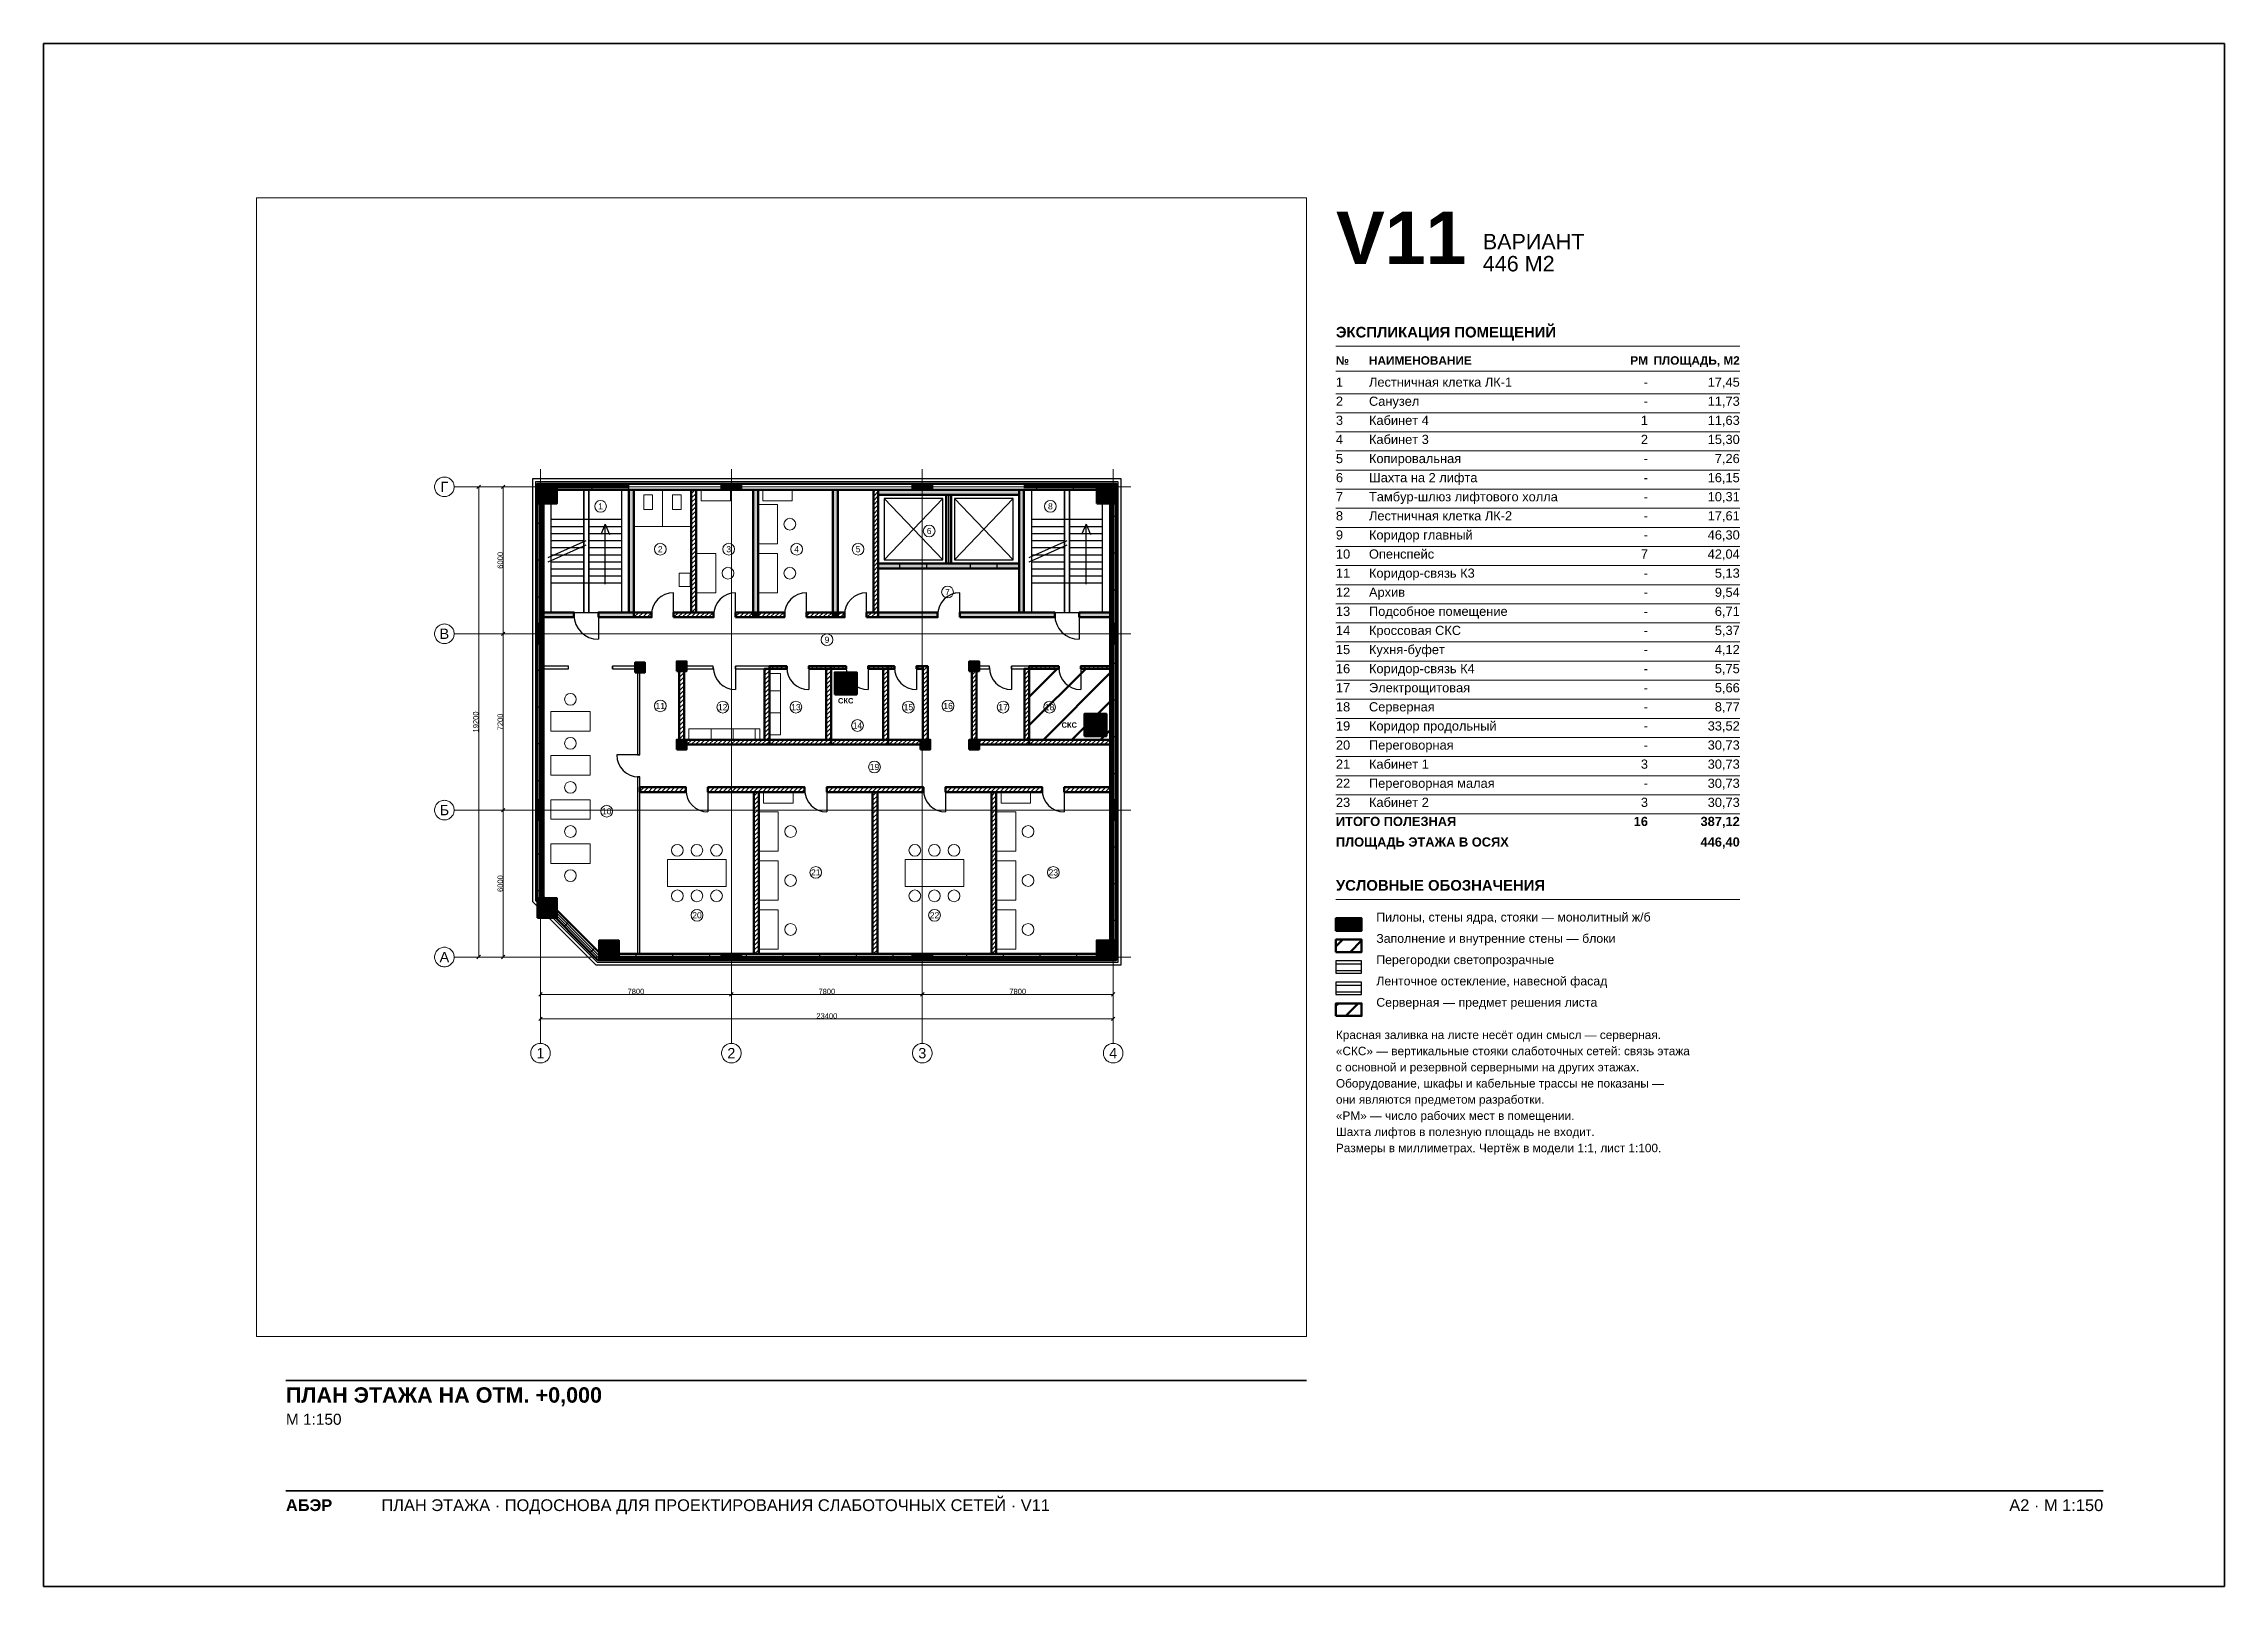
# Paper-space layout 'A2-1-100' of a CAD drawing. Header units: millimetres. Extents: x 0 to 594, y 0 to 420.
# The model-space entities are those that its viewports show. They can reach past a viewport. Long polylines and large blocks are cut down to what shows.
import ezdxf
from ezdxf.enums import TextEntityAlignment as Align

# ---------------------------------------------------------------- set-up
doc = ezdxf.new("R2010")
doc.units = ezdxf.units.MM
doc.linetypes.add('CENTER2', pattern=[2.541, 1.587, -0.318, 0.318, -0.318])
for name, color, linetype, lineweight in [('A-ANNO-LEGEND', 7, 'CONTINUOUS', 18), ('A-ANNO-NOTES', 8, 'CONTINUOUS', 13), ('A-ANNO-ROOM', 7, 'CONTINUOUS', 18), ('A-ANNO-TABLE', 7, 'CONTINUOUS', 18), ('A-DIMS', 8, 'CONTINUOUS', 13), ('A-DOOR', 3, 'CONTINUOUS', 25), ('A-ELEV', 7, 'CONTINUOUS', 25), ('A-FACADE-PANEL', 8, 'CONTINUOUS', 25), ('A-FURN', 8, 'CONTINUOUS', 18), ('A-GLAZ-RIBBON', 5, 'CONTINUOUS', 25), ('A-GRID', 8, 'CENTER2', 13), ('A-HATCH', 9, 'CONTINUOUS', 9), ('A-OUTLINE', 7, 'CONTINUOUS', 50), ('A-SANI', 8, 'CONTINUOUS', 18), ('A-STAIR', 7, 'CONTINUOUS', 25), ('A-TITLE', 7, 'CONTINUOUS', 35), ('A-VIEWPORT', 8, 'CONTINUOUS', 9), ('A-WALL-BLOCK', 9, 'CONTINUOUS', 50), ('A-WALL-GLASS', 4, 'CONTINUOUS', 25), ('A-WALL-RC', 7, 'CONTINUOUS', 50), ('E-SCS-RISER', 1, 'CONTINUOUS', 50), ('E-SERVER-ROOM', 1, 'CONTINUOUS', 50)]:
    doc.layers.add(name, color=color, linetype=linetype, lineweight=lineweight)
doc.styles.add('Arial', font='arial.ttf')
doc.styles.add('Arial-Bold', font='arialbd.ttf')
doc.styles.get("Standard").update_dxf_attribs({"font": 'arial.ttf'})

psp = doc.layouts.new('A2-1-100')

# ---------------------------------------------------------------- texts
at = {"layer": 'A-ANNO-LEGEND'}
for s, height, style, p in [('УСЛОВНЫЕ ОБОЗНАЧЕНИЯ', 2.9, 'Arial-Bold', (352, 189.4)), ('Пилоны, стены ядра, стояки — монолитный ж/б', 2.4, 'Arial', (363, 181)), ('Заполнение и внутренние стены — блоки', 2.4, 'Arial', (363, 175.2)), ('Перегородки светопрозрачные', 2.4, 'Arial', (363, 169.4)), ('Ленточное остекление, навесной фасад', 2.4, 'Arial', (363, 163.6)), ('Серверная — предмет решения листа', 2.4, 'Arial', (363, 157.8))]:
    psp.add_text(s, height=height, dxfattribs=dict(at, style=style)).set_placement(p)
at = {"layer": 'A-ANNO-NOTES', "style": 'Arial'}
for s, p in [('Красная заливка на листе несёт один смысл — серверная.', (352, 149)), ('«СКС» — вертикальные стояки слаботочных сетей: связь этажа', (352, 144.6)), ('с основной и резервной серверными на других этажах.', (352, 140.2)), ('Оборудование, шкафы и кабельные трассы не показаны —', (352, 135.8)), ('они являются предметом разработки.', (352, 131.4)), ('«РМ» — число рабочих мест в помещении.', (352, 127)), ('Шахта лифтов в полезную площадь не входит.', (352, 122.6)), ('Размеры в миллиметрах. Чертёж в модели 1:1, лист 1:100.', (352, 118.2))]:
    psp.add_text(s, height=2.3, dxfattribs=at).set_placement(p)
at = {"layer": 'A-ANNO-TABLE'}
for s, height, style, p in [('ЭКСПЛИКАЦИЯ ПОМЕЩЕНИЙ', 2.9, 'Arial-Bold', (352, 340)), ('№', 2.3, 'Arial-Bold', (352, 332.6)), ('НАИМЕНОВАНИЕ', 2.3, 'Arial-Bold', (361, 332.6)), ('1', 2.5, 'Arial', (352, 326.6)), ('Лестничная клетка ЛК-1', 2.5, 'Arial', (361, 326.6)), ('2', 2.5, 'Arial', (352, 321.4)), ('Санузел', 2.5, 'Arial', (361, 321.4)), ('3', 2.5, 'Arial', (352, 316.2)), ('Кабинет 4', 2.5, 'Arial', (361, 316.2)), ('4', 2.5, 'Arial', (352, 311)), ('Кабинет 3', 2.5, 'Arial', (361, 311)), ('5', 2.5, 'Arial', (352, 305.8)), ('6', 2.5, 'Arial', (352, 300.6)), ('Копировальная', 2.5, 'Arial', (361, 305.8)), ('Шахта на 2 лифта', 2.5, 'Arial', (361, 300.6)), ('7', 2.5, 'Arial', (352, 295.4)), ('Тамбур-шлюз лифтового холла', 2.5, 'Arial', (361, 295.4)), ('8', 2.5, 'Arial', (352, 290.2)), ('Лестничная клетка ЛК-2', 2.5, 'Arial', (361, 290.2)), ('9', 2.5, 'Arial', (352, 285)), ('Коридор главный', 2.5, 'Arial', (361, 285)), ('10', 2.5, 'Arial', (352, 279.8)), ('Опенспейс', 2.5, 'Arial', (361, 279.8)), ('11', 2.5, 'Arial', (352, 274.6)), ('Коридор-связь К3', 2.5, 'Arial', (361, 274.6)), ('12', 2.5, 'Arial', (352, 269.4)), ('Архив', 2.5, 'Arial', (361, 269.4)), ('13', 2.5, 'Arial', (352, 264.2)), ('14', 2.5, 'Arial', (352, 259)), ('Подсобное помещение', 2.5, 'Arial', (361, 264.2)), ('Кроссовая СКС', 2.5, 'Arial', (361, 259)), ('15', 2.5, 'Arial', (352, 253.8)), ('Кухня-буфет', 2.5, 'Arial', (361, 253.8)), ('16', 2.5, 'Arial', (352, 248.6)), ('Коридор-связь К4', 2.5, 'Arial', (361, 248.6)), ('17', 2.5, 'Arial', (352, 243.4)), ('Электрощитовая', 2.5, 'Arial', (361, 243.4)), ('18', 2.5, 'Arial', (352, 238.2)), ('Серверная', 2.5, 'Arial', (361, 238.2)), ('19', 2.5, 'Arial', (352, 233)), ('Коридор продольный', 2.5, 'Arial', (361, 233)), ('20', 2.5, 'Arial', (352, 227.8)), ('Переговорная', 2.5, 'Arial', (361, 227.8)), ('21', 2.5, 'Arial', (352, 222.6)), ('22', 2.5, 'Arial', (352, 217.4)), ('Переговорная малая', 2.5, 'Arial', (361, 217.4)), ('Кабинет 1', 2.5, 'Arial', (361, 222.6)), ('23', 2.5, 'Arial', (352, 212.2)), ('Кабинет 2', 2.5, 'Arial', (361, 212.2)), ('ИТОГО ПОЛЕЗНАЯ', 2.5, 'Arial-Bold', (352, 207)), ('ПЛОЩАДЬ ЭТАЖА В ОСЯХ', 2.5, 'Arial-Bold', (352, 201.4))]:
    psp.add_text(s, height=height, dxfattribs=dict(at, style=style)).set_placement(p)
for s, height, style, p in [('РМ', 2.3, 'Arial-Bold', (437, 332.6)), ('ПЛОЩАДЬ, М2', 2.3, 'Arial-Bold', (462, 332.6)), ('-', 2.5, 'Arial', (437, 326.6)), ('17,45', 2.5, 'Arial', (462, 326.6)), ('-', 2.5, 'Arial', (437, 321.4)), ('11,73', 2.5, 'Arial', (462, 321.4)), ('1', 2.5, 'Arial', (437, 316.2)), ('11,63', 2.5, 'Arial', (462, 316.2)), ('2', 2.5, 'Arial', (437, 311)), ('15,30', 2.5, 'Arial', (462, 311)), ('-', 2.5, 'Arial', (437, 305.8)), ('16,15', 2.5, 'Arial', (462, 300.6)), ('7,26', 2.5, 'Arial', (462, 305.8)), ('-', 2.5, 'Arial', (437, 300.6)), ('10,31', 2.5, 'Arial', (462, 295.4)), ('-', 2.5, 'Arial', (437, 295.4)), ('-', 2.5, 'Arial', (437, 290.2)), ('17,61', 2.5, 'Arial', (462, 290.2)), ('-', 2.5, 'Arial', (437, 285)), ('46,30', 2.5, 'Arial', (462, 285)), ('7', 2.5, 'Arial', (437, 279.8)), ('42,04', 2.5, 'Arial', (462, 279.8)), ('-', 2.5, 'Arial', (437, 274.6)), ('5,13', 2.5, 'Arial', (462, 274.6)), ('-', 2.5, 'Arial', (437, 269.4)), ('9,54', 2.5, 'Arial', (462, 269.4)), ('-', 2.5, 'Arial', (437, 264.2)), ('5,37', 2.5, 'Arial', (462, 259)), ('6,71', 2.5, 'Arial', (462, 264.2)), ('-', 2.5, 'Arial', (437, 259)), ('4,12', 2.5, 'Arial', (462, 253.8)), ('-', 2.5, 'Arial', (437, 253.8)), ('-', 2.5, 'Arial', (437, 248.6)), ('5,75', 2.5, 'Arial', (462, 248.6)), ('-', 2.5, 'Arial', (437, 243.4)), ('5,66', 2.5, 'Arial', (462, 243.4)), ('-', 2.5, 'Arial', (437, 238.2)), ('8,77', 2.5, 'Arial', (462, 238.2)), ('-', 2.5, 'Arial', (437, 233)), ('33,52', 2.5, 'Arial', (462, 233)), ('-', 2.5, 'Arial', (437, 227.8)), ('30,73', 2.5, 'Arial', (462, 227.8)), ('3', 2.5, 'Arial', (437, 222.6)), ('30,73', 2.5, 'Arial', (462, 222.6)), ('30,73', 2.5, 'Arial', (462, 217.4)), ('3', 2.5, 'Arial', (437, 212.2)), ('-', 2.5, 'Arial', (437, 217.4)), ('30,73', 2.5, 'Arial', (462, 212.2)), ('16', 2.5, 'Arial-Bold', (437, 207)), ('387,12', 2.5, 'Arial-Bold', (462, 207)), ('446,40', 2.5, 'Arial-Bold', (462, 201.4))]:
    psp.add_text(s, height=height, dxfattribs=dict(at, style=style)).set_placement(p, align=Align.RIGHT)
at = {"layer": 'A-TITLE'}
for s, height, style, p in [('V11', 14.3, 'Arial-Bold', (352, 360)), ('ВАРИАНТ', 4.2, 'Arial', (392, 364)), ('446 М2', 4.2, 'Arial', (392, 358)), ('ПЛАН ЭТАЖА НА ОТМ. +0,000', 4.2, 'Arial-Bold', (66, 50)), ('М 1:150', 3, 'Arial', (66, 44)), ('ПЛАН ЭТАЖА · ПОДОСНОВА ДЛЯ ПРОЕКТИРОВАНИЯ СЛАБОТОЧНЫХ СЕТЕЙ · V11', 3.2, 'Arial', (92, 20.5)), ('АБЭР', 3.2, 'Arial-Bold', (66, 20.5))]:
    psp.add_text(s, height=height, dxfattribs=dict(at, style=style)).set_placement(p)
at = {"layer": 'A-TITLE', "style": 'Arial'}
psp.add_text('A2 · М 1:150', height=3.2, dxfattribs=at).set_placement((561, 20.5), align=Align.RIGHT)

msp = doc.modelspace()

# ---------------------------------------------------------------- texts
at = {"layer": 'A-ANNO-ROOM'}
for s, p in [('1', (2455, 18405)), ('8', (20834, 18405)), ('6', (15881, 17397)), ('2', (4895, 16655)), ('3', (7692, 16655)), ('4', (10468, 16655)), ('5', (12978, 16655)), ('7', (16631, 14905)), ('9', (11705, 12955)), ('11', (4896, 10255)), ('12', (7448, 10205)), ('13', (10437, 10205)), ('15', (15033, 10205)), ('16', (16653, 10255)), ('17', (18901, 10205)), ('18', (20801, 10205)), ('14', (12952, 9455)), ('19', (13646, 7760)), ('10', (2705, 5955)), ('21', (11248, 3455)), ('23', (20952, 3455)), ('20', (6396, 1705)), ('22', (16100, 1705))]:
    msp.add_text(s, height=250, dxfattribs=at).set_placement(p, align=Align.MIDDLE_CENTER)
at = {"layer": 'A-DIMS'}
for s, p in [('6000', (-1645, 16200)), ('19200', (-2645, 9600)), ('7200', (-1645, 9600)), ('6000', (-1645, 3000))]:
    msp.add_text(s, height=220, rotation=90, dxfattribs=at).set_placement(p, align=Align.MIDDLE_CENTER)
for s, p in [('7800', (3900, -1405)), ('7800', (11700, -1405)), ('7800', (19500, -1405)), ('23400', (11700, -2405))]:
    msp.add_text(s, height=220, dxfattribs=at).set_placement(p, align=Align.MIDDLE_CENTER)
at = {"layer": 'A-GRID'}
for s, p in [('Г', (-3925, 19200)), ('В', (-3925, 13200)), ('Б', (-3925, 6000)), ('А', (-3925, 0)), ('1', (0, -3925)), ('2', (7800, -3925)), ('3', (15600, -3925)), ('4', (23400, -3925))]:
    msp.add_text(s, height=420, dxfattribs=at).set_placement(p, align=Align.MIDDLE_CENTER)
at = {"layer": 'E-SCS-RISER', "style": 'Arial-Bold'}
for p in [(12472, 10465), (21605, 9475)]:
    msp.add_text('СКС', height=220, dxfattribs=at).set_placement(p, align=Align.MIDDLE_CENTER)

# ---------------------------------------------------------------- hatches: boundary and pattern name
at = {"layer": 'A-HATCH'}
h = msp.add_hatch(dxfattribs=at)
h.set_pattern_fill('ANSI31', scale=40)
h.paths.add_polyline_path([(6162, 14075), (6362, 14075), (6362, 19075), (6362, 19075), (6162, 19075), (6162, 19075)])
h = msp.add_hatch(dxfattribs=at)
h.set_pattern_fill('ANSI31', scale=40)
h.paths.add_polyline_path([(13601, 14075), (13801, 14075), (13801, 19075), (13801, 19075), (13601, 19075), (13601, 19075)])
h = msp.add_hatch(dxfattribs=at)
h.set_pattern_fill('ANSI31', scale=40)
h.paths.add_polyline_path([(3815, 13875), (4538, 13875), (4538, 14075), (3815, 14075)])
h = msp.add_hatch(dxfattribs=at)
h.set_pattern_fill('ANSI31', scale=40)
h.paths.add_polyline_path([(5438, 13875), (7075, 13875), (7075, 14075), (5438, 14075)])
h = msp.add_hatch(dxfattribs=at)
h.set_pattern_fill('ANSI31', scale=40)
h.paths.add_polyline_path([(7975, 13875), (8688, 13875), (8688, 14075), (7975, 14075)])
h = msp.add_hatch(dxfattribs=at)
h.set_pattern_fill('ANSI31', scale=40)
h.paths.add_polyline_path([(8888, 13875), (9968, 13875), (9968, 14075), (8888, 14075)])
h = msp.add_hatch(dxfattribs=at)
h.set_pattern_fill('ANSI31', scale=40)
h.paths.add_polyline_path([(10868, 13875), (11948, 13875), (11948, 14075), (10868, 14075)])
h = msp.add_hatch(dxfattribs=at)
h.set_pattern_fill('ANSI31', scale=40)
h.paths.add_polyline_path([(12148, 13875), (12424, 13875), (12424, 14075), (12148, 14075)])
h = msp.add_hatch(dxfattribs=at)
h.set_pattern_fill('ANSI31', scale=40)
h.paths.add_polyline_path([(13324, 13875), (13801, 13875), (13801, 14075), (13324, 14075)])
h = msp.add_hatch(dxfattribs=at)
h.set_pattern_fill('ANSI31', scale=40)
h.paths.add_polyline_path([(3966, 11775), (4066, 11775), (4066, 11875), (3966, 11875)])
h = msp.add_hatch(dxfattribs=at)
h.set_pattern_fill('ANSI31', scale=40)
h.paths.add_polyline_path([(5668, 8675), (5868, 8675), (5868, 11875), (5668, 11875)])
h = msp.add_hatch(dxfattribs=at)
h.set_pattern_fill('ANSI31', scale=40)
h.paths.add_polyline_path([(9157, 8875), (9357, 8875), (9357, 11775), (9157, 11775)])
h = msp.add_hatch(dxfattribs=at)
h.set_pattern_fill('ANSI31', scale=40)
h.paths.add_polyline_path([(9357, 11775), (10064, 11775), (10064, 11875), (9357, 11875)])
h = msp.add_hatch(dxfattribs=at)
h.set_pattern_fill('ANSI31', scale=40)
h.paths.add_polyline_path([(10964, 11775), (11872, 11775), (11872, 11875), (10964, 11875)])
h = msp.add_hatch(dxfattribs=at)
h.set_pattern_fill('ANSI31', scale=40)
h.paths.add_polyline_path([(11672, 8875), (11872, 8875), (11872, 11775), (11672, 11775)])
h = msp.add_hatch(dxfattribs=at)
h.set_pattern_fill('ANSI31', scale=40)
h.paths.add_polyline_path([(11872, 11775), (12488, 11775), (12488, 11875), (11872, 11875)])
h = msp.add_hatch(dxfattribs=at)
h.set_pattern_fill('ANSI31', scale=40)
h.paths.add_polyline_path([(13388, 11775), (14203, 11775), (14203, 11875), (13388, 11875)])
h = msp.add_hatch(dxfattribs=at)
h.set_pattern_fill('ANSI31', scale=40)
h.paths.add_polyline_path([(14003, 8875), (14203, 8875), (14203, 11775), (14003, 11775)])
h = msp.add_hatch(dxfattribs=at)
h.set_pattern_fill('ANSI31', scale=40)
h.paths.add_polyline_path([(14203, 11775), (14463, 11775), (14463, 11875), (14203, 11875)])
h = msp.add_hatch(dxfattribs=at)
h.set_pattern_fill('ANSI31', scale=40)
h.paths.add_polyline_path([(15363, 11775), (15623, 11775), (15623, 11875), (15363, 11875)])
h = msp.add_hatch(dxfattribs=at)
h.set_pattern_fill('ANSI31', scale=40)
h.paths.add_polyline_path([(15623, 8675), (15823, 8675), (15823, 11875), (15623, 11875)])
h = msp.add_hatch(dxfattribs=at)
h.set_pattern_fill('ANSI31', scale=40)
h.paths.add_polyline_path([(17621, 8675), (17821, 8675), (17821, 11875), (17621, 11875)])
h = msp.add_hatch(dxfattribs=at)
h.set_pattern_fill('ANSI31', scale=40)
h.paths.add_polyline_path([(19771, 8875), (19971, 8875), (19971, 11775), (19771, 11775)])
h = msp.add_hatch(dxfattribs=at)
h.set_pattern_fill('ANSI31', scale=40)
h.paths.add_polyline_path([(19971, 11775), (21173, 11775), (21173, 11875), (19971, 11875)])
h = msp.add_hatch(dxfattribs=at)
h.set_pattern_fill('ANSI31', scale=40)
h.paths.add_polyline_path([(22073, 11775), (23275, 11775), (23275, 11775), (23275, 11875), (23275, 11875), (22073, 11875)])
h = msp.add_hatch(dxfattribs=at)
h.set_pattern_fill('ANSI31', scale=40)
h.paths.add_polyline_path([(5868, 8675), (9357, 8675), (9357, 8875), (5868, 8875)])
h = msp.add_hatch(dxfattribs=at)
h.set_pattern_fill('ANSI31', scale=40)
h.paths.add_polyline_path([(9357, 8675), (11872, 8675), (11872, 8875), (9357, 8875)])
h = msp.add_hatch(dxfattribs=at)
h.set_pattern_fill('ANSI31', scale=40)
h.paths.add_polyline_path([(11872, 8675), (14203, 8675), (14203, 8875), (11872, 8875)])
h = msp.add_hatch(dxfattribs=at)
h.set_pattern_fill('ANSI31', scale=40)
h.paths.add_polyline_path([(14203, 8675), (15623, 8675), (15623, 8875), (14203, 8875)])
h = msp.add_hatch(dxfattribs=at)
h.set_pattern_fill('ANSI31', scale=40)
h.paths.add_polyline_path([(17821, 8675), (19971, 8675), (19971, 8875), (17821, 8875)])
h = msp.add_hatch(dxfattribs=at)
h.set_pattern_fill('ANSI31', scale=40)
h.paths.add_polyline_path([(19971, 8675), (23275, 8675), (23275, 8675), (23275, 8875), (23275, 8875), (19971, 8875)])
h = msp.add_hatch(dxfattribs=at)
h.set_pattern_fill('ANSI31', scale=40)
h.paths.add_polyline_path([(4066, 6730), (5942, 6730), (5942, 6930), (4066, 6930)])
h = msp.add_hatch(dxfattribs=at)
h.set_pattern_fill('ANSI31', scale=40)
h.paths.add_polyline_path([(6842, 6730), (10794, 6730), (10794, 6930), (6842, 6930)])
h = msp.add_hatch(dxfattribs=at)
h.set_pattern_fill('ANSI31', scale=40)
h.paths.add_polyline_path([(8718, 125), (8918, 125), (8918, 125), (8918, 6730), (8718, 6730), (8718, 125)])
h = msp.add_hatch(dxfattribs=at)
h.set_pattern_fill('ANSI31', scale=40)
h.paths.add_polyline_path([(11694, 6730), (15646, 6730), (15646, 6930), (11694, 6930)])
h = msp.add_hatch(dxfattribs=at)
h.set_pattern_fill('ANSI31', scale=40)
h.paths.add_polyline_path([(13570, 125), (13770, 125), (13770, 125), (13770, 6730), (13570, 6730), (13570, 125)])
h = msp.add_hatch(dxfattribs=at)
h.set_pattern_fill('ANSI31', scale=40)
h.paths.add_polyline_path([(16546, 6730), (20498, 6730), (20498, 6930), (16546, 6930)])
h = msp.add_hatch(dxfattribs=at)
h.set_pattern_fill('ANSI31', scale=40)
h.paths.add_polyline_path([(18422, 125), (18622, 125), (18622, 125), (18622, 6730), (18422, 6730), (18422, 125)])
h = msp.add_hatch(dxfattribs=at)
h.set_pattern_fill('ANSI31', scale=40)
h.paths.add_polyline_path([(21398, 6730), (23275, 6730), (23275, 6730), (23275, 6930), (23275, 6930), (21398, 6930)])
at = {"layer": 'A-WALL-RC'}
h = msp.add_hatch(color=7, dxfattribs=at)
h.dxf.hatch_style = 1
h.paths.add_polyline_path([(-125, 18525), (675, 18525), (675, 19325), (-125, 19325)])
h = msp.add_hatch(color=7, dxfattribs=at)
h.dxf.hatch_style = 1
h.paths.add_polyline_path([(3615, 14075), (3815, 14075), (3815, 19075), (3815, 19075), (3615, 19075), (3615, 19075)])
h = msp.add_hatch(color=7, dxfattribs=at)
h.dxf.hatch_style = 1
h.paths.add_polyline_path([(7400, 19075), (8200, 19075), (8200, 19325), (7400, 19325)])
h = msp.add_hatch(color=7, dxfattribs=at)
h.dxf.hatch_style = 1
h.paths.add_polyline_path([(8688, 14075), (8888, 14075), (8888, 19075), (8888, 19075), (8688, 19075), (8688, 19075)])
h = msp.add_hatch(color=7, dxfattribs=at)
h.dxf.hatch_style = 1
h.paths.add_polyline_path([(11948, 14075), (12148, 14075), (12148, 19075), (12148, 19075), (11948, 19075), (11948, 19075)])
h = msp.add_hatch(color=7, dxfattribs=at)
h.dxf.hatch_style = 1
h.paths.add_polyline_path([(13801, 18875), (19554, 18875), (19554, 19075), (19554, 19075), (13801, 19075), (13801, 19075)])
h = msp.add_hatch(color=7, dxfattribs=at)
h.dxf.hatch_style = 1
h.paths.add_polyline_path([(15200, 19075), (16000, 19075), (16000, 19325), (15200, 19325)])
h = msp.add_hatch(color=7, dxfattribs=at)
h.dxf.hatch_style = 1
h.paths.add_polyline_path([(16577, 16067), (16777, 16067), (16777, 18875), (16577, 18875)])
h = msp.add_hatch(color=7, dxfattribs=at)
h.dxf.hatch_style = 1
h.paths.add_polyline_path([(19554, 14075), (19754, 14075), (19754, 19075), (19754, 19075), (19554, 19075), (19554, 19075)])
h = msp.add_hatch(color=7, dxfattribs=at)
h.dxf.hatch_style = 1
h.paths.add_polyline_path([(22725, 18525), (23525, 18525), (23525, 19325), (22725, 19325)])
h = msp.add_hatch(color=7, dxfattribs=at)
h.dxf.hatch_style = 1
h.paths.add_polyline_path([(13801, 15867), (19554, 15867), (19554, 16067), (13801, 16067)])
h = msp.add_hatch(color=7, dxfattribs=at)
h.dxf.hatch_style = 1
h.paths.add_polyline_path([(-125, 12800), (125, 12800), (125, 13600), (-125, 13600)])
h = msp.add_hatch(color=7, dxfattribs=at)
h.dxf.hatch_style = 1
h.paths.add_polyline_path([(125, 13875), (125, 13875), (1370, 13875), (1370, 14075), (125, 14075), (125, 14075)])
h = msp.add_hatch(color=7, dxfattribs=at)
h.dxf.hatch_style = 1
h.paths.add_polyline_path([(2370, 13875), (3815, 13875), (3815, 14075), (2370, 14075)])
h = msp.add_hatch(color=7, dxfattribs=at)
h.dxf.hatch_style = 1
h.paths.add_polyline_path([(8688, 13875), (8888, 13875), (8888, 14075), (8688, 14075)])
h = msp.add_hatch(color=7, dxfattribs=at)
h.dxf.hatch_style = 1
h.paths.add_polyline_path([(11948, 13875), (12148, 13875), (12148, 14075), (11948, 14075)])
h = msp.add_hatch(color=7, dxfattribs=at)
h.dxf.hatch_style = 1
h.paths.add_polyline_path([(13801, 13875), (16228, 13875), (16228, 14075), (13801, 14075)])
h = msp.add_hatch(color=7, dxfattribs=at)
h.dxf.hatch_style = 1
h.paths.add_polyline_path([(17128, 13875), (21014, 13875), (21014, 14075), (17128, 14075)])
h = msp.add_hatch(color=7, dxfattribs=at)
h.dxf.hatch_style = 1
h.paths.add_polyline_path([(22014, 13875), (23275, 13875), (23275, 13875), (23275, 14075), (23275, 14075), (22014, 14075)])
h = msp.add_hatch(color=7, dxfattribs=at)
h.dxf.hatch_style = 1
h.paths.add_polyline_path([(23275, 12800), (23525, 12800), (23525, 13600), (23275, 13600)])
h = msp.add_hatch(color=7, dxfattribs=at)
h.dxf.hatch_style = 1
h.paths.add_polyline_path([(3866, 11625), (4266, 11625), (4266, 12025), (3866, 12025)])
h = msp.add_hatch(color=7, dxfattribs=at)
h.dxf.hatch_style = 1
h.paths.add_polyline_path([(5568, 11675), (5968, 11675), (5968, 12075), (5568, 12075)])
h = msp.add_hatch(color=7, dxfattribs=at)
h.dxf.hatch_style = 1
h.paths.add_polyline_path([(17521, 11675), (17921, 11675), (17921, 12075), (17521, 12075)])
h = msp.add_hatch(color=7, dxfattribs=at)
h.dxf.hatch_style = 1
h.paths.add_polyline_path([(5568, 8475), (5968, 8475), (5968, 8875), (5568, 8875)])
h = msp.add_hatch(color=7, dxfattribs=at)
h.dxf.hatch_style = 1
h.paths.add_polyline_path([(15523, 8475), (15923, 8475), (15923, 8875), (15523, 8875)])
h = msp.add_hatch(color=7, dxfattribs=at)
h.dxf.hatch_style = 1
h.paths.add_polyline_path([(17521, 8475), (17921, 8475), (17921, 8875), (17521, 8875)])
h = msp.add_hatch(color=7, dxfattribs=at)
h.dxf.hatch_style = 1
h.paths.add_polyline_path([(-125, 5600), (125, 5600), (125, 6400), (-125, 6400)])
h = msp.add_hatch(color=7, dxfattribs=at)
h.dxf.hatch_style = 1
h.paths.add_polyline_path([(23275, 5600), (23525, 5600), (23525, 6400), (23275, 6400)])
h = msp.add_hatch(color=7, dxfattribs=at)
h.dxf.hatch_style = 1
h.paths.add_polyline_path([(-125, 1600), (675, 1600), (675, 2400), (-125, 2400)])
h = msp.add_hatch(color=7, dxfattribs=at)
h.dxf.hatch_style = 1
h.paths.add_polyline_path([(2400, -125), (3200, -125), (3200, 675), (2400, 675)])
h = msp.add_hatch(color=7, dxfattribs=at)
h.dxf.hatch_style = 1
h.paths.add_polyline_path([(7400, -125), (8200, -125), (8200, 125), (7400, 125)])
h = msp.add_hatch(color=7, dxfattribs=at)
h.dxf.hatch_style = 1
h.paths.add_polyline_path([(15200, -125), (16000, -125), (16000, 125), (15200, 125)])
h = msp.add_hatch(color=7, dxfattribs=at)
h.dxf.hatch_style = 1
h.paths.add_polyline_path([(22725, -125), (23525, -125), (23525, 675), (22725, 675)])
at = {"layer": 'E-SCS-RISER'}
h = msp.add_hatch(color=7, dxfattribs=at)
h.dxf.hatch_style = 1
h.paths.add_polyline_path([(12022, 10725), (12922, 10725), (12922, 11625), (12022, 11625)])
h = msp.add_hatch(color=7, dxfattribs=at)
h.dxf.hatch_style = 1
h.paths.add_polyline_path([(22225, 9025), (23125, 9025), (23125, 9925), (22225, 9925)])
at = {"layer": 'E-SERVER-ROOM'}
h = msp.add_hatch(dxfattribs=at)
h.set_pattern_fill('ANSI31', scale=260)
h.paths.add_polyline_path([(19971, 8875), (23275, 8875), (23275, 11775), (19971, 11775)])

# ---------------------------------------------------------------- linework, layer by layer
at = {"layer": 'A-ANNO-ROOM'}
for centre in [(2455, 18405), (20834, 18405), (15881, 17397), (4895, 16655), (7692, 16655), (10468, 16655), (12978, 16655), (16631, 14905), (11705, 12955), (4896, 10255), (7448, 10205), (10437, 10205), (15033, 10205), (16653, 10255), (18901, 10205), (20801, 10205), (12952, 9455), (13646, 7760), (2705, 5955), (11248, 3455), (20952, 3455), (6396, 1705), (16100, 1705)]:
    msp.add_circle(centre, 240, dxfattribs=at)
at = {"layer": 'A-DIMS'}
for p, q in [((-2596, 19129), (-2454, 19271)), ((-2525, 0), (-2525, 19200)), ((-1596, 19129), (-1454, 19271)), ((-1525, 13200), (-1525, 19200)), ((-1596, 13129), (-1454, 13271)), ((-1596, 13129), (-1454, 13271)), ((-1525, 6000), (-1525, 13200)), ((-1596, 5929), (-1454, 6071)), ((-1596, 5929), (-1454, 6071)), ((-1525, 0), (-1525, 6000)), ((-2596, -71), (-2454, 71)), ((-1596, -71), (-1454, 71)), ((-71, -1596), (71, -1454)), ((0, -1525), (7800, -1525)), ((7729, -1596), (7871, -1454)), ((7729, -1596), (7871, -1454)), ((7800, -1525), (15600, -1525)), ((15529, -1596), (15671, -1454)), ((15529, -1596), (15671, -1454)), ((15600, -1525), (23400, -1525)), ((23329, -1596), (23471, -1454)), ((-71, -2596), (71, -2454)), ((0, -2525), (23400, -2525)), ((23329, -2596), (23471, -2454))]:
    msp.add_line(p, q, dxfattribs=at)
at = {"layer": 'A-DOOR'}
for p, q in [((14689, 15867), (14689, 16067)), ((15789, 15867), (15789, 16067)), ((17566, 15867), (17566, 16067)), ((18666, 15867), (18666, 16067)), ((5438, 13975), (5438, 14875)), ((7975, 13975), (7975, 14875)), ((10868, 13975), (10868, 14875)), ((13324, 13975), (13324, 14875)), ((17128, 13975), (17128, 14875)), ((1370, 13875), (1370, 14075)), ((2370, 13875), (2370, 14075)), ((2370, 13975), (2370, 12975)), ((4538, 13875), (4538, 14075)), ((5438, 13875), (5438, 14075)), ((7075, 13875), (7075, 14075)), ((7975, 13875), (7975, 14075)), ((9968, 13875), (9968, 14075)), ((10868, 13875), (10868, 14075)), ((12424, 13875), (12424, 14075)), ((13324, 13875), (13324, 14075)), ((16228, 13875), (16228, 14075)), ((17128, 13875), (17128, 14075)), ((21014, 13875), (21014, 14075)), ((22014, 13875), (22014, 14075)), ((22014, 13975), (22014, 12975)), ((1146, 11775), (1146, 11875)), ((2946, 11775), (2946, 11875)), ((7062, 11775), (7062, 11875)), ((7962, 11775), (7962, 11875)), ((7962, 11825), (7962, 10925)), ((10064, 11775), (10064, 11875)), ((10964, 11775), (10964, 11875)), ((10964, 11825), (10964, 10925)), ((12488, 11775), (12488, 11875)), ((13388, 11775), (13388, 11875)), ((13388, 11825), (13388, 10925)), ((14463, 11775), (14463, 11875)), ((15363, 11775), (15363, 11875)), ((15363, 11825), (15363, 10925)), ((18346, 11775), (18346, 11875)), ((19246, 11775), (19246, 11875)), ((19246, 11825), (19246, 10925)), ((21173, 11775), (21173, 11875)), ((22073, 11775), (22073, 11875)), ((22073, 11825), (22073, 10925)), ((4016, 8252), (3116, 8252)), ((3966, 8252), (4066, 8252)), ((3966, 7352), (4066, 7352)), ((5942, 6730), (5942, 6930)), ((6842, 6730), (6842, 6930)), ((6842, 6830), (6842, 5930)), ((10794, 6730), (10794, 6930)), ((11694, 6730), (11694, 6930)), ((11694, 6830), (11694, 5930)), ((15646, 6730), (15646, 6930)), ((16546, 6730), (16546, 6930)), ((16546, 6830), (16546, 5930)), ((20498, 6730), (20498, 6930)), ((21398, 6730), (21398, 6930)), ((21398, 6830), (21398, 5930))]:
    msp.add_line(p, q, dxfattribs=at)
for centre, radius, start, end in [((5438, 13975), 900, 90, 180), ((7975, 13975), 900, 90, 180), ((10868, 13975), 900, 90, 180), ((13324, 13975), 900, 90, 180), ((17128, 13975), 900, 90, 180), ((2370, 13975), 1000, 180, -90), ((22014, 13975), 1000, 180, -90), ((7962, 11825), 900, 180, -90), ((10964, 11825), 900, 180, -90), ((13388, 11825), 900, 180, -90), ((15363, 11825), 900, 180, -90), ((19246, 11825), 900, 180, -90), ((22073, 11825), 900, 180, -90), ((4016, 8252), 900, 180, -90), ((6842, 6830), 900, 180, -90), ((11694, 6830), 900, 180, -90), ((16546, 6830), 900, 180, -90), ((21398, 6830), 900, 180, -90)]:
    msp.add_arc(centre, radius, start, end, dxfattribs=at)
at = {"layer": 'A-ELEV'}
for p, q in [((14039, 16221), (16439, 18721)), ((14039, 18721), (16439, 16221)), ((16678, 16067), (16678, 18875)), ((16916, 16221), (19316, 18721)), ((16916, 18721), (19316, 16221))]:
    msp.add_line(p, q, dxfattribs=at)
for points in [[(14039, 16221), (16439, 16221), (16439, 18721), (14039, 18721)], [(16916, 16221), (19316, 16221), (19316, 18721), (16916, 18721)]]:
    msp.add_lwpolyline(points, close=True, dxfattribs=at)
at = {"layer": 'A-FACADE-PANEL'}
for points in [[(-325, 2265), (2265, -325), (23725, -325), (23725, 19525), (-325, 19525)], [(-205, 2315), (2315, -205), (23605, -205), (23605, 19405), (-205, 19405)]]:
    msp.add_lwpolyline(points, close=True, dxfattribs=at)
at = {"layer": 'A-FURN'}
for p, q in [((9357, 10875), (9807, 10875)), ((9357, 9975), (9807, 9975)), ((6968, 8875), (6968, 9325)), ((7868, 8875), (7868, 9325)), ((8768, 8875), (8768, 9325))]:
    msp.add_line(p, q, dxfattribs=at)
for points in [[(6562, 18625), (7762, 18625), (7762, 19075), (6562, 19075)], [(9088, 18625), (10288, 18625), (10288, 19075), (9088, 19075)], [(8888, 16875), (9688, 16875), (9688, 18475), (8888, 18475)], [(6362, 14875), (7162, 14875), (7162, 16475), (6362, 16475)], [(8888, 14875), (9688, 14875), (9688, 16475), (8888, 16475)], [(9357, 9075), (9807, 9075), (9807, 11575), (9357, 11575)], [(425, 9225), (2025, 9225), (2025, 10025), (425, 10025)], [(6068, 8875), (8957, 8875), (8957, 9325), (6068, 9325)], [(425, 7425), (2025, 7425), (2025, 8225), (425, 8225)], [(425, 5625), (2025, 5625), (2025, 6425), (425, 6425)], [(9118, 6280), (10318, 6280), (10318, 6730), (9118, 6730)], [(18822, 6280), (20022, 6280), (20022, 6730), (18822, 6730)], [(8918, 4325), (9718, 4325), (9718, 5925), (8918, 5925)], [(18622, 4325), (19422, 4325), (19422, 5925), (18622, 5925)], [(425, 3825), (2025, 3825), (2025, 4625), (425, 4625)], [(5192, 2878), (7592, 2878), (7592, 3978), (5192, 3978)], [(8918, 2325), (9718, 2325), (9718, 3925), (8918, 3925)], [(14896, 2878), (17296, 2878), (17296, 3978), (14896, 3978)], [(18622, 2325), (19422, 2325), (19422, 3925), (18622, 3925)], [(8918, 325), (9718, 325), (9718, 1925), (8918, 1925)], [(18622, 325), (19422, 325), (19422, 1925), (18622, 1925)]]:
    msp.add_lwpolyline(points, close=True, dxfattribs=at)
for centre in [(10188, 17675), (7662, 15675), (10188, 15675), (1225, 10525), (1225, 8725), (1225, 6925), (1225, 5125), (10218, 5125), (19922, 5125), (5592, 4358), (6392, 4358), (7192, 4358), (15296, 4358), (16096, 4358), (16896, 4358), (1225, 3325), (5592, 2498), (6392, 2498), (7192, 2498), (10218, 3125), (15296, 2498), (16096, 2498), (16896, 2498), (19922, 3125), (10218, 1125), (19922, 1125)]:
    msp.add_circle(centre, 240, dxfattribs=at)
at = {"layer": 'A-GLAZ-RIBBON'}
for p, q in [((125, 19200), (-125, 19200)), ((-40, 19200), (-40, 2400)), ((40, 19200), (40, 2400)), ((3615, 19240), (125, 19240)), ((3615, 19160), (125, 19160)), ((615, 19075), (615, 19325)), ((2115, 19075), (2115, 19325)), ((3615, 19075), (3615, 19325)), ((23275, 19240), (19754, 19240)), ((23275, 19160), (19754, 19160)), ((20275, 19075), (20275, 19325)), ((21775, 19075), (21775, 19325)), ((23275, 19075), (23275, 19325)), ((23360, 0), (23360, 19200)), ((23440, 0), (23440, 19200)), ((23275, 18000), (23525, 18000)), ((125, 17700), (-125, 17700)), ((125, 16200), (-125, 16200)), ((23275, 16500), (23525, 16500)), ((125, 14700), (-125, 14700)), ((23275, 15000), (23525, 15000)), ((23275, 13500), (23525, 13500)), ((125, 13200), (-125, 13200)), ((125, 11700), (-125, 11700)), ((23275, 12000), (23525, 12000)), ((125, 10200), (-125, 10200)), ((23275, 10500), (23525, 10500)), ((23275, 9000), (23525, 9000)), ((125, 8700), (-125, 8700)), ((125, 7200), (-125, 7200)), ((23275, 7500), (23525, 7500)), ((125, 5700), (-125, 5700)), ((23275, 6000), (23525, 6000)), ((23275, 4500), (23525, 4500)), ((125, 4200), (-125, 4200)), ((125, 2700), (-125, 2700)), ((23275, 3000), (23525, 3000)), ((88, 2488), (-88, 2312)), ((-28, 2372), (2372, -28)), ((28, 2428), (2428, 28)), ((1149, 1428), (972, 1251)), ((23275, 1500), (23525, 1500)), ((2210, 367), (2033, 190)), ((2400, 125), (2400, -125)), ((2400, 40), (23400, 40)), ((3900, 125), (3900, -125)), ((5400, 125), (5400, -125)), ((6900, 125), (6900, -125)), ((8400, 125), (8400, -125)), ((9900, 125), (9900, -125)), ((11400, 125), (11400, -125)), ((12900, 125), (12900, -125)), ((14400, 125), (14400, -125)), ((15900, 125), (15900, -125)), ((17400, 125), (17400, -125)), ((18900, 125), (18900, -125)), ((20400, 125), (20400, -125)), ((21900, 125), (21900, -125)), ((23275, 0), (23525, 0)), ((23400, 125), (23400, -125)), ((2400, -40), (23400, -40))]:
    msp.add_line(p, q, dxfattribs=at)
at = {"layer": 'A-GRID'}
for p, q in [((0, -3525), (0, 19925)), ((7800, -3525), (7800, 19925)), ((15600, -3525), (15600, 19925)), ((23400, -3525), (23400, 19925)), ((-3525, 19200), (24125, 19200)), ((-3525, 13200), (24125, 13200)), ((-3525, 6000), (24125, 6000)), ((-3525, 0), (24125, 0))]:
    msp.add_line(p, q, dxfattribs=at)
for centre in [(-3925, 19200), (-3925, 13200), (-3925, 6000), (-3925, 0), (0, -3925), (7800, -3925), (15600, -3925), (23400, -3925)]:
    msp.add_circle(centre, 400, dxfattribs=at)
at = {"layer": 'A-OUTLINE'}
for points in [[(-125, 2348), (2348, -125), (23525, -125), (23525, 19325), (-125, 19325)], [(125, 2452), (2452, 125), (23275, 125), (23275, 19075), (125, 19075)]]:
    msp.add_lwpolyline(points, close=True, dxfattribs=at)
at = {"layer": 'A-SANI'}
for points in [[(3815, 17575), (4988, 17575), (4988, 19075), (3815, 19075)], [(4222, 18275), (4582, 18275), (4582, 18875), (4222, 18875)], [(4988, 17575), (6162, 17575), (6162, 19075), (4988, 19075)], [(5395, 18275), (5755, 18275), (5755, 18875), (5395, 18875)], [(5662, 15125), (6122, 15125), (6122, 15675), (5662, 15675)]]:
    msp.add_lwpolyline(points, close=True, dxfattribs=at)
at = {"layer": 'A-STAIR'}
for p, q in [((420, 17875), (1770, 17875)), ((420, 17875), (3320, 17875)), ((1970, 17875), (3320, 17875)), ((20064, 17875), (21414, 17875)), ((20064, 17875), (22964, 17875)), ((21614, 17875), (22964, 17875)), ((320, 16315), (1870, 17008)), ((420, 17586), (1770, 17586)), ((420, 17297), (1770, 17297)), ((420, 17008), (1770, 17008)), ((1970, 17586), (3320, 17586)), ((1970, 17297), (3320, 17297)), ((1970, 17008), (3320, 17008)), ((2645, 17675), (2465, 17255)), ((2645, 15225), (2645, 17675)), ((2645, 17675), (2825, 17255)), ((19964, 16315), (21514, 17008)), ((20064, 17586), (21414, 17586)), ((20064, 17297), (21414, 17297)), ((20064, 17008), (21414, 17008)), ((21614, 17586), (22964, 17586)), ((21614, 17297), (22964, 17297)), ((21614, 17008), (22964, 17008)), ((22290, 17675), (22110, 17255)), ((22290, 15225), (22290, 17675)), ((22290, 17675), (22470, 17255)), ((320, 16142), (1870, 16835)), ((420, 16719), (1770, 16719)), ((420, 16431), (1770, 16431)), ((420, 16142), (1770, 16142)), ((1970, 16719), (3320, 16719)), ((1970, 16431), (3320, 16431)), ((1970, 16142), (3320, 16142)), ((19964, 16142), (21514, 16835)), ((20064, 16719), (21414, 16719)), ((20064, 16431), (21414, 16431)), ((20064, 16142), (21414, 16142)), ((21614, 16719), (22964, 16719)), ((21614, 16431), (22964, 16431)), ((21614, 16142), (22964, 16142)), ((420, 15853), (1770, 15853)), ((420, 15564), (1770, 15564)), ((420, 15275), (3320, 15275)), ((1970, 15853), (3320, 15853)), ((1970, 15564), (3320, 15564)), ((20064, 15853), (21414, 15853)), ((20064, 15564), (21414, 15564)), ((20064, 15275), (22964, 15275)), ((21614, 15853), (22964, 15853)), ((21614, 15564), (22964, 15564))]:
    msp.add_line(p, q, dxfattribs=at)
for points in [[(420, 14075), (1770, 14075), (1770, 19075), (420, 19075)], [(1770, 14075), (1970, 14075), (1970, 19075), (1770, 19075)], [(1970, 14075), (3320, 14075), (3320, 19075), (1970, 19075)], [(20064, 14075), (21414, 14075), (21414, 19075), (20064, 19075)], [(21414, 14075), (21614, 14075), (21614, 19075), (21414, 19075)], [(21614, 14075), (22964, 14075), (22964, 19075), (21614, 19075)]]:
    msp.add_lwpolyline(points, close=True, dxfattribs=at)
at = {"layer": 'A-WALL-BLOCK'}
for points in [[(6162, 14075), (6362, 14075), (6362, 19075), (6362, 19075), (6162, 19075), (6162, 19075)], [(13601, 14075), (13801, 14075), (13801, 19075), (13801, 19075), (13601, 19075), (13601, 19075)], [(3815, 13875), (4538, 13875), (4538, 14075), (3815, 14075)], [(5438, 13875), (7075, 13875), (7075, 14075), (5438, 14075)], [(7975, 13875), (8688, 13875), (8688, 14075), (7975, 14075)], [(8888, 13875), (9968, 13875), (9968, 14075), (8888, 14075)], [(10868, 13875), (11948, 13875), (11948, 14075), (10868, 14075)], [(12148, 13875), (12424, 13875), (12424, 14075), (12148, 14075)], [(13324, 13875), (13801, 13875), (13801, 14075), (13324, 14075)], [(3966, 11775), (4066, 11775), (4066, 11875), (3966, 11875)], [(5668, 8675), (5868, 8675), (5868, 11875), (5668, 11875)], [(9157, 8875), (9357, 8875), (9357, 11775), (9157, 11775)], [(9357, 11775), (10064, 11775), (10064, 11875), (9357, 11875)], [(10964, 11775), (11872, 11775), (11872, 11875), (10964, 11875)], [(11672, 8875), (11872, 8875), (11872, 11775), (11672, 11775)], [(11872, 11775), (12488, 11775), (12488, 11875), (11872, 11875)], [(13388, 11775), (14203, 11775), (14203, 11875), (13388, 11875)], [(14003, 8875), (14203, 8875), (14203, 11775), (14003, 11775)], [(14203, 11775), (14463, 11775), (14463, 11875), (14203, 11875)], [(15363, 11775), (15623, 11775), (15623, 11875), (15363, 11875)], [(15623, 8675), (15823, 8675), (15823, 11875), (15623, 11875)], [(17621, 8675), (17821, 8675), (17821, 11875), (17621, 11875)], [(19771, 8875), (19971, 8875), (19971, 11775), (19771, 11775)], [(19971, 11775), (21173, 11775), (21173, 11875), (19971, 11875)], [(22073, 11775), (23275, 11775), (23275, 11775), (23275, 11875), (23275, 11875), (22073, 11875)], [(5868, 8675), (9357, 8675), (9357, 8875), (5868, 8875)], [(9357, 8675), (11872, 8675), (11872, 8875), (9357, 8875)], [(11872, 8675), (14203, 8675), (14203, 8875), (11872, 8875)], [(14203, 8675), (15623, 8675), (15623, 8875), (14203, 8875)], [(17821, 8675), (19971, 8675), (19971, 8875), (17821, 8875)], [(19971, 8675), (23275, 8675), (23275, 8675), (23275, 8875), (23275, 8875), (19971, 8875)], [(4066, 6730), (5942, 6730), (5942, 6930), (4066, 6930)], [(6842, 6730), (10794, 6730), (10794, 6930), (6842, 6930)], [(8718, 125), (8918, 125), (8918, 125), (8918, 6730), (8718, 6730), (8718, 125)], [(11694, 6730), (15646, 6730), (15646, 6930), (11694, 6930)], [(13570, 125), (13770, 125), (13770, 125), (13770, 6730), (13570, 6730), (13570, 125)], [(16546, 6730), (20498, 6730), (20498, 6930), (16546, 6930)], [(18422, 125), (18622, 125), (18622, 125), (18622, 6730), (18422, 6730), (18422, 125)], [(21398, 6730), (23275, 6730), (23275, 6730), (23275, 6930), (23275, 6930), (21398, 6930)]]:
    msp.add_lwpolyline(points, close=True, dxfattribs=at)
at = {"layer": 'A-WALL-GLASS'}
for points in [[(125, 11775), (125, 11775), (1146, 11775), (1146, 11875), (125, 11875), (125, 11875)], [(2946, 11775), (3966, 11775), (3966, 11875), (2946, 11875)], [(3966, 8252), (4066, 8252), (4066, 11775), (3966, 11775)], [(5868, 11775), (7062, 11775), (7062, 11875), (5868, 11875)], [(7962, 11775), (9357, 11775), (9357, 11875), (7962, 11875)], [(17821, 11775), (18346, 11775), (18346, 11875), (17821, 11875)], [(19246, 11775), (19971, 11775), (19971, 11875), (19246, 11875)], [(3966, 125), (4066, 125), (4066, 125), (4066, 7352), (3966, 7352), (3966, 125)]]:
    msp.add_lwpolyline(points, close=True, dxfattribs=at)
at = {"layer": 'A-WALL-RC'}
for points in [[(-125, 18525), (675, 18525), (675, 19325), (-125, 19325)], [(3615, 14075), (3815, 14075), (3815, 19075), (3815, 19075), (3615, 19075), (3615, 19075)], [(7400, 19075), (8200, 19075), (8200, 19325), (7400, 19325)], [(8688, 14075), (8888, 14075), (8888, 19075), (8888, 19075), (8688, 19075), (8688, 19075)], [(11948, 14075), (12148, 14075), (12148, 19075), (12148, 19075), (11948, 19075), (11948, 19075)], [(13801, 18875), (19554, 18875), (19554, 19075), (19554, 19075), (13801, 19075), (13801, 19075)], [(15200, 19075), (16000, 19075), (16000, 19325), (15200, 19325)], [(16577, 16067), (16777, 16067), (16777, 18875), (16577, 18875)], [(19554, 14075), (19754, 14075), (19754, 19075), (19754, 19075), (19554, 19075), (19554, 19075)], [(22725, 18525), (23525, 18525), (23525, 19325), (22725, 19325)], [(13801, 15867), (19554, 15867), (19554, 16067), (13801, 16067)], [(-125, 12800), (125, 12800), (125, 13600), (-125, 13600)], [(125, 13875), (125, 13875), (1370, 13875), (1370, 14075), (125, 14075), (125, 14075)], [(2370, 13875), (3815, 13875), (3815, 14075), (2370, 14075)], [(8688, 13875), (8888, 13875), (8888, 14075), (8688, 14075)], [(11948, 13875), (12148, 13875), (12148, 14075), (11948, 14075)], [(13801, 13875), (16228, 13875), (16228, 14075), (13801, 14075)], [(17128, 13875), (21014, 13875), (21014, 14075), (17128, 14075)], [(22014, 13875), (23275, 13875), (23275, 13875), (23275, 14075), (23275, 14075), (22014, 14075)], [(23275, 12800), (23525, 12800), (23525, 13600), (23275, 13600)], [(3866, 11625), (4266, 11625), (4266, 12025), (3866, 12025)], [(5568, 11675), (5968, 11675), (5968, 12075), (5568, 12075)], [(17521, 11675), (17921, 11675), (17921, 12075), (17521, 12075)], [(5568, 8475), (5968, 8475), (5968, 8875), (5568, 8875)], [(15523, 8475), (15923, 8475), (15923, 8875), (15523, 8875)], [(17521, 8475), (17921, 8475), (17921, 8875), (17521, 8875)], [(-125, 5600), (125, 5600), (125, 6400), (-125, 6400)], [(23275, 5600), (23525, 5600), (23525, 6400), (23275, 6400)], [(-125, 1600), (675, 1600), (675, 2400), (-125, 2400)], [(2400, -125), (3200, -125), (3200, 675), (2400, 675)], [(7400, -125), (8200, -125), (8200, 125), (7400, 125)], [(15200, -125), (16000, -125), (16000, 125), (15200, 125)], [(22725, -125), (23525, -125), (23525, 675), (22725, 675)]]:
    msp.add_lwpolyline(points, close=True, dxfattribs=at)
at = {"layer": 'E-SCS-RISER'}
for points in [[(12022, 10725), (12922, 10725), (12922, 11625), (12022, 11625)], [(22225, 9025), (23125, 9025), (23125, 9925), (22225, 9925)]]:
    msp.add_lwpolyline(points, close=True, dxfattribs=at)

msp.set_redraw_order([(e.dxf.handle, doc.entitydb.next_handle()) for e in msp.query("TEXT MTEXT ATTDEF DIMENSION ARC_DIMENSION")])  # texts and dimensions are drawn at this point

# ---------------------------------------------------------------- hatches: boundary and pattern name
at = {"layer": 'A-WALL-BLOCK'}
h = psp.add_hatch(dxfattribs=at)
h.set_pattern_fill('ANSI31', scale=1.2)
h.paths.add_polyline_path([(352, 172.7), (359, 172.7), (359, 176.1), (352, 176.1)])
at = {"layer": 'A-WALL-RC'}
h = psp.add_hatch(color=7, dxfattribs=at)
h.dxf.hatch_style = 1
h.paths.add_polyline_path([(352, 178.5), (359, 178.5), (359, 181.9), (352, 181.9)])
at = {"layer": 'E-SERVER-ROOM'}
h = psp.add_hatch(dxfattribs=at)
h.set_pattern_fill('ANSI31', scale=1.2)
h.paths.add_polyline_path([(352, 155.3), (359, 155.3), (359, 158.7), (352, 158.7)])

# ---------------------------------------------------------------- linework, layer by layer
at = {"layer": 'A-ANNO-LEGEND'}
psp.add_line((352, 187), (462, 187), dxfattribs=at)
at = {"layer": 'A-ANNO-NOTES'}
for p, q in [((352, 324.7), (462, 324.7)), ((352, 319.5), (462, 319.5)), ((352, 314.3), (462, 314.3)), ((352, 309.1), (462, 309.1)), ((352, 303.9), (462, 303.9)), ((352, 298.7), (462, 298.7)), ((352, 293.5), (462, 293.5)), ((352, 288.3), (462, 288.3)), ((352, 283.1), (462, 283.1)), ((352, 277.9), (462, 277.9)), ((352, 272.7), (462, 272.7)), ((352, 267.5), (462, 267.5)), ((352, 262.3), (462, 262.3)), ((352, 257.1), (462, 257.1)), ((352, 251.9), (462, 251.9)), ((352, 246.7), (462, 246.7)), ((352, 241.5), (462, 241.5)), ((352, 236.3), (462, 236.3)), ((352, 231.1), (462, 231.1)), ((352, 225.9), (462, 225.9)), ((352, 220.7), (462, 220.7)), ((352, 215.5), (462, 215.5)), ((352, 210.3), (462, 210.3))]:
    psp.add_line(p, q, dxfattribs=at)
at = {"layer": 'A-ANNO-TABLE'}
for p, q in [((352, 337.6), (462, 337.6)), ((352, 330.8), (462, 330.8)), ((352, 210.3), (462, 210.3))]:
    psp.add_line(p, q, dxfattribs=at)
at = {"layer": 'A-GLAZ-RIBBON'}
for p, q in [((352, 163.7), (359, 163.7)), ((352, 161.9), (359, 161.9))]:
    psp.add_line(p, q, dxfattribs=at)
psp.add_lwpolyline([(352, 161.1), (359, 161.1), (359, 164.5), (352, 164.5)], close=True, dxfattribs=at)
at = {"layer": 'A-TITLE'}
for p, q in [((66, 56), (344, 56)), ((66, 26), (561, 26))]:
    psp.add_line(p, q, dxfattribs=at)
psp.add_lwpolyline([(0, 0), (594, 0), (594, 420), (0, 420)], close=True, dxfattribs=at)
at = {"layer": 'A-WALL-BLOCK'}
psp.add_lwpolyline([(352, 172.7), (359, 172.7), (359, 176.1), (352, 176.1)], close=True, dxfattribs=at)
at = {"layer": 'A-WALL-GLASS'}
for p, q in [((352, 169.5), (359, 169.5)), ((352, 167.7), (359, 167.7))]:
    psp.add_line(p, q, dxfattribs=at)
psp.add_lwpolyline([(352, 166.9), (359, 166.9), (359, 170.3), (352, 170.3)], close=True, dxfattribs=at)
at = {"layer": 'A-WALL-RC'}
psp.add_lwpolyline([(352, 178.5), (359, 178.5), (359, 181.9), (352, 181.9)], close=True, dxfattribs=at)
at = {"layer": 'E-SERVER-ROOM'}
psp.add_lwpolyline([(352, 155.3), (359, 155.3), (359, 158.7), (352, 158.7)], close=True, dxfattribs=at)

psp.set_redraw_order([(e.dxf.handle, doc.entitydb.next_handle()) for e in psp.query("TEXT MTEXT ATTDEF DIMENSION ARC_DIMENSION")])  # texts and dimensions are drawn at this point

# ---------------------------------------------------------------- viewports
at = {"layer": 'A-VIEWPORT'}
psp.add_viewport(center=(201, 223), size=(286, 310), view_center_point=(9850, 7750), view_height=46500, dxfattribs=at)

doc.saveas('drawing.dxf')
